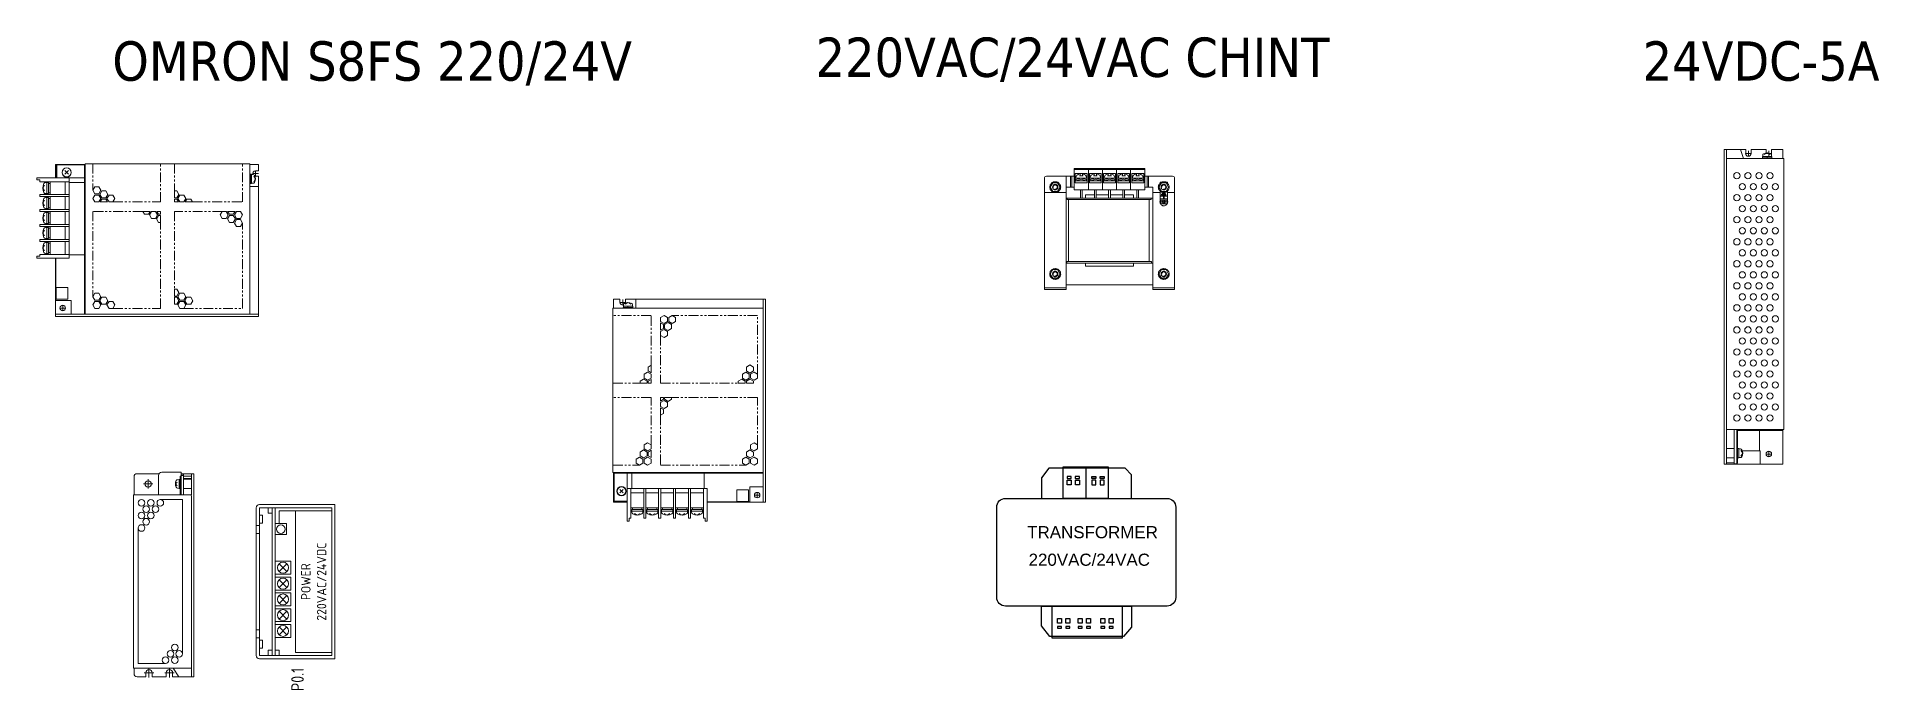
# Model space of a CAD drawing. Header units: millimetres. Extents: x 32 to 1203, y 86 to 501.
import ezdxf
from ezdxf.enums import TextEntityAlignment as Align

# ---------------------------------------------------------------- set-up
doc = ezdxf.new("R2010")
doc.units = ezdxf.units.MM
doc.linetypes.add('CENTER', pattern=[50.8, 31.75, -6.35, 6.35, -6.35])
doc.linetypes.add('PHANTOM', pattern=[2.5, 1.25, -0.25, 0.25, -0.25, 0.25, -0.25])
doc.layers.add('hw_VTP', color=7, linetype='Continuous', lineweight=13)
doc.layers.add('Z_OM_CENTER', color=2, linetype='CENTER', lineweight=13)
doc.styles.add('Tahoma (Input Text)', font='tahoma.ttf')
doc.styles.add('Text_Viet', font='arial.ttf')
doc.styles.add('WD_IEC', font='isocp2.shx')

msp = doc.modelspace()

# ---------------------------------------------------------------- texts
at = {"style": 'Tahoma (Input Text)'}
for s, p in [('OMRON S8FS 220/24V', (80.1, 485.5)), ('220VAC/24VAC CHINT', (527, 487.9)), ('24VDC-5A', (1052.6, 485.5))]:
    msp.add_text(s, height=25, dxfattribs=at).set_placement(p, align=Align.MIDDLE_LEFT)

# ---------------------------------------------------------------- blocks, each defined once
blk = doc.blocks.new('TR')
at = {"color": 30}
for p, q in [((58952.9, 27407.1), (58952.9, 27388.9)), ((58931.5, 27406.3), (58927.4, 27400.8)), ((58979.4, 27402.5), (58975.7, 27406.3)), ((58932.1, 27309.2), (58927.4, 27315.3)), ((58979.4, 27314.5), (58974.7, 27309.2))]:
    blk.add_line(p, q, dxfattribs=at)
for points in [[(58965.8, 27388.9), (58939.9, 27388.9), (58939.9, 27407.1), (58965.8, 27407.1)], [(58944.5, 27401.5), (58942.1, 27401.5), (58942.1, 27400.5), (58944.5, 27400.5)], [(58942.2, 27399.5), (58944.5, 27399.5), (58944.5, 27396.7), (58942.2, 27396.7)], [(58949.3, 27401.5), (58946.9, 27401.5), (58946.9, 27400.5), (58949.3, 27400.5)], [(58947, 27399.5), (58949.3, 27399.5), (58949.3, 27396.7), (58947, 27396.7)], [(58958.8, 27399.5), (58956.4, 27399.5), (58956.4, 27396.7), (58958.8, 27396.7)], [(58956.5, 27401.5), (58958.8, 27401.5), (58958.8, 27400.5), (58956.5, 27400.5)], [(58963.6, 27399.5), (58961.2, 27399.5), (58961.2, 27396.7), (58963.6, 27396.7)], [(58961.3, 27401.5), (58963.6, 27401.5), (58963.6, 27400.5), (58961.3, 27400.5)], [(58933.5, 27326.7), (58973.9, 27326.7), (58973.9, 27308.2), (58933.5, 27308.2)], [(58936.6, 27319.5), (58938.9, 27319.5), (58938.9, 27316.8), (58936.6, 27316.8)], [(58938.9, 27315), (58936.6, 27315), (58936.6, 27313.9), (58938.9, 27313.9)], [(58941.4, 27319.5), (58943.7, 27319.5), (58943.7, 27316.8), (58941.4, 27316.8)], [(58943.7, 27315), (58941.4, 27315), (58941.4, 27313.9), (58943.7, 27313.9)], [(58950.9, 27315), (58948.5, 27315), (58948.5, 27313.9), (58950.9, 27313.9)], [(58948.6, 27319.5), (58950.9, 27319.5), (58950.9, 27316.8), (58948.6, 27316.8)], [(58953.3, 27319.5), (58955.7, 27319.5), (58955.7, 27316.8), (58953.3, 27316.8)], [(58955.7, 27315), (58953.3, 27315), (58953.3, 27313.9), (58955.7, 27313.9)], [(58961.6, 27319.5), (58964, 27319.5), (58964, 27316.8), (58961.6, 27316.8)], [(58964, 27315), (58961.6, 27315), (58961.6, 27313.9), (58964, 27313.9)], [(58966.4, 27319.5), (58968.8, 27319.5), (58968.8, 27316.8), (58966.4, 27316.8)], [(58968.8, 27315), (58966.4, 27315), (58966.4, 27313.9), (58968.8, 27313.9)]]:
    blk.add_lwpolyline(points, close=True, dxfattribs=at)
for points in [[(58927.4, 27400.8), (58927.4, 27388.9), (58979.4, 27388.9), (58979.4, 27402.5)], [(58975.7, 27406.3), (58931.5, 27406.3)], [(58927.4, 27315.3), (58927.4, 27326.7), (58979.4, 27326.7), (58979.4, 27314.5)], [(58974.7, 27309.2), (58932.1, 27309.2)]]:
    blk.add_lwpolyline(points, dxfattribs=at)
blk.add_lwpolyline([(58906.5, 27388.9), (58999.9, 27388.9, -0.414214), (59004.9, 27383.9), (59004.9, 27331.7, -0.414214), (58999.9, 27326.7), (58906.5, 27326.7, -0.414214), (58901.5, 27331.7), (58901.5, 27383.9, -0.414214)], format="xyb", close=True, dxfattribs=at)
at = {"color": 30, "style": 'Text_Viet'}
for s, p in [('TRANSFORMER', (58919.1, 27365.9)), ('220VAC/24VAC', (58919.9, 27350))]:
    blk.add_text(s, height=7, dxfattribs=at).set_placement(p)
blk = doc.blocks.new('VTPK_NGUON 24VAC')
at = {"layer": 'hw_VTP'}
for p, q in [((58.5, 38.3), (-68.5, 38.3)), ((-68.5, 30.2), (-68.5, 38.3)), ((-55, 36.8), (-68.5, 36.8)), ((-67, 31.8), (-67, 36.8)), ((-65.5, 31.8), (-65.5, 36.8)), ((-65, 36.8), (-65, 31.8)), ((-59, 31.8), (-59, 36.8)), ((-55, 36.3), (-55, 36.8)), ((-55, 0), (-55, 36.3)), ((55, 36.8), (-54.5, 36.8)), ((55, 0), (55, 36.8)), ((58.5, 36.8), (55, 36.8)), ((58.5, 38.3), (60.5, 38.3)), ((60.5, 36.8), (58.5, 36.8)), ((60.5, 38.3), (60.5, 36.8)), ((60.5, 36.4), (60.5, 28.8)), ((-69.4, 17.9), (-69.4, 30.2)), ((-55, 30.2), (-69.4, 30.2)), ((-68.3, 31.8), (-55, 31.8)), ((-68.3, 30.2), (-68.3, 31.8)), ((-67.3, 31.8), (-67.3, 30.2)), ((-67, 29.7), (-67, 30.2)), ((-55, 29.7), (-67, 29.7)), ((-64.9, 29.7), (-64.9, 29)), ((-59, 29), (-64.9, 29)), ((-64.7, 27.9), (-64.8, 29)), ((-62, 26.6), (-63.1, 27.7)), ((-61.8, 29), (-62.2, 29.7)), ((-62, 26.6), (-60.9, 27.7)), ((-59.3, 27.9), (-59.2, 29)), ((-59, 29), (-59, 29.7)), ((60.5, 28.8), (55, 25.1)), ((58, 24.8), (60.5, 24.8)), ((60.5, 28.8), (60.5, 24.8)), ((-68.5, 2.3), (-68.5, 16.2)), ((-55, 15.9), (-67.4, 15.9)), ((60.5, 20.8), (58, 20.8)), ((58, 11.8), (60.5, 11.8)), ((60.5, 20.8), (60.5, 11.8)), ((-55, 0.3), (-66.5, 0.3)), ((-55, 0), (55, 0)), ((58.5, 0.3), (55, 0.3)), ((60.5, 7.8), (58, 7.8)), ((60.5, 7.8), (60.5, 2.3))]:
    blk.add_line(p, q, dxfattribs=at)
at = {"layer": 'hw_VTP', "color": 3, "ltscale": 5}
for p, q in [((-52.1, 31.1), (-52.1, 17)), ((46, 31.1), (-52.1, 31.1)), ((52.1, 2.9), (52.1, 20.3)), ((-34, 2.9), (52.1, 2.9))]:
    blk.add_line(p, q, dxfattribs=at)
at = {"layer": 'hw_VTP', "color": 2, "ltscale": 2}
for p, q in [((58, 19.8), (58, 25.8)), ((-62, 6.3), (-62, 12.3)), ((55, 22.8), (61, 22.8)), ((58, 6.8), (58, 12.8)), ((-65, 9.3), (-59, 9.3)), ((55, 9.8), (61, 9.8))]:
    blk.add_line(p, q, dxfattribs=at)
at = {"layer": 'hw_VTP'}
for centre, radius in [((42, 26.3), 2.1), ((46, 29), 2.1), ((46, 23.5), 2.1), ((50, 26.3), 2.1), ((-50, 17), 2.1), ((-50, 11), 2.1), ((-46, 14), 2.1), ((-42, 11), 2.1), ((50, 20.3), 2.1), ((-62, 9.3), 2), ((-50, 5), 2.1), ((-46, 8), 2.1), ((-42, 5), 2.1), ((-38, 8), 2.1), ((-34, 5), 2.1)]:
    blk.add_circle(centre, radius, dxfattribs=at)
for centre, radius, start, end in [((-54.5, 36.3), 0.5, 90, 180), ((58.6, 36.4), 1.9, 0, 12.1532), ((-63.7, 28), 1, 185, 244.7359), ((-62, 31.6), 5, 244.7359, 295.2641), ((-60.3, 28), 1, 295.2641, 355), ((58, 22.8), 2, 90, 270), ((-67.4, 17.9), 2, 180, 270), ((58, 9.8), 2, 90, 270), ((-66.5, 2.3), 2, 180, 270), ((58.5, 2.3), 2, 270, 0)]:
    blk.add_arc(centre, radius, start, end, dxfattribs=at)
blk = doc.blocks.new('VTPK_NGUON 24VDC')
at = {"layer": 'hw_VTP', "color": 4, "ltscale": 50}
for p, q in [((-16, 96), (-16, 2)), ((-14, 96), (-14, 2)), ((-11.5, 94), (22, 94)), ((-26, 84.7), (-24, 84.7)), ((-24, 91.2), (-22, 91.2)), ((-24, 86.2), (-22, 86.2)), ((-22, 91.2), (-22, 86.2)), ((-26, 79.7), (-24, 79.7)), ((-11.5, 55.4), (-6.5, 60.4)), ((-11.5, 60.4), (-6.5, 55.4)), ((-11.5, 45.2), (-6.5, 50.2)), ((-11.5, 50.2), (-6.5, 45.2)), ((-11.5, 35.2), (-6.5, 40.2)), ((-11.5, 40.2), (-6.5, 35.2)), ((-11.5, 25.2), (-6.5, 30.2)), ((-11.5, 30.2), (-6.5, 25.2)), ((-26, 18.3), (-24, 18.3)), ((-26, 13.3), (-24, 13.3)), ((-24, 11.8), (-22, 11.8)), ((-22, 6.8), (-22, 11.8)), ((-11.5, 15.2), (-6.5, 20.2)), ((-11.5, 20.2), (-6.5, 15.2)), ((-24, 6.8), (-22, 6.8)), ((-1, 4), (22, 4))]:
    blk.add_line(p, q, dxfattribs=at)
blk.add_lwpolyline([(-24, 98), (24, 98), (24, 0), (-24, 0, -0.414214), (-26, 2), (-26, 96, -0.414214)], format="xyb", close=True, dxfattribs=at)
for points in [[(-24, 96), (22, 96), (22, 2), (-24, 2)], [(-16, 96), (-18.5, 96), (-18.5, 92.5), (-16, 92.5)], [(-14, 86), (-6.9, 86), (-6.9, 78.9), (-14, 78.9)], [(-14, 62), (-4, 62), (-4, 53.8), (-14, 53.8)], [(-14, 51.8), (-4, 51.8), (-4, 43.6), (-14, 43.6)], [(-14, 41.8), (-4, 41.8), (-4, 33.6), (-14, 33.6)], [(-14, 31.8), (-4, 31.8), (-4, 23.6), (-14, 23.6)], [(-14, 21.8), (-4, 21.8), (-4, 13.6), (-14, 13.6)], [(-16, 2), (-18.5, 2), (-18.5, 5.5), (-16, 5.5)], [(-11.5, 2), (-14, 2), (-14, 5.5), (-11.5, 5.5)]]:
    blk.add_lwpolyline(points, close=True, dxfattribs=at)
for points in [[(-11.5, 94), (-11.5, 86), (-14, 86), (-14, 96), (-11.5, 96)], [(-1, 4), (-1, 94)]]:
    blk.add_lwpolyline(points, dxfattribs=at)
for centre, radius in [((-10.4, 82.4), 2.72), ((-9, 57.9), 3.5), ((-9, 47.7), 3.5), ((-9, 37.7), 3.5), ((-9, 27.7), 3.5), ((-9, 17.7), 3.5)]:
    blk.add_circle(centre, radius, dxfattribs=at)
at = {"layer": 'hw_VTP', "color": 6, "ltscale": 50, "insert": (10.5, 49), "char_height": 6, "width": 90, "attachment_point": 5, "rotation": 90, "style": 'WD_IEC'}
blk.add_mtext('POWER \\P220VAC/24VDC', dxfattribs=at)
blk = doc.blocks.new('*U180')
at = {"color": 140, "lineweight": 5}
for p, q in [((-152.7, 48), (-152.7, 39.5)), ((-133.9, 48), (-152.7, 48)), ((-152.5, 47.5), (-152.5, 39.5)), ((-152.5, 47.5), (-152, 47.5)), ((-134.3, 47.7), (-152, 47.7)), ((-152, 47.7), (-152, 39.5)), ((-134.3, -47), (-134.3, 47.7)), ((-133.9, -47), (-133.9, 48.5)), ((-133.9, 48.5), (-29.4, 48.5)), ((-29.4, 48.5), (-29.4, -47)), ((-23.7, 48), (-29.4, 48)), ((-23.7, 44), (-23.7, 48)), ((-164.7, 39.5), (-134.3, 39.5)), ((-164.7, 39.5), (-164.7, 38.2)), ((-162.8, 38.2), (-164.7, 38.2)), ((-162.8, 37.1), (-162.8, 38.2)), ((-144.1, 37.1), (-162.8, 37.1)), ((-159.1, 36.5), (-158.3, 36.5)), ((-158.3, 29.5), (-158.3, 36.5)), ((-158.3, 36.5), (-157.3, 36.5)), ((-157.3, 36), (-157.3, 36.5)), ((-157.3, 30), (-157.3, 36)), ((-157.3, 36), (-156.3, 36)), ((-156.3, 28.9), (-156.3, 37.1)), ((-144.6, 41.9), (-146.8, 44.1)), ((-144.6, 44.1), (-146.8, 41.9)), ((-146.7, 28.9), (-146.7, 37.1)), ((-144.1, -11.5), (-144.1, 39.5)), ((-144.1, 36.5), (-134.3, 36.5)), ((-28.9, 41.9), (-29.4, 41.9)), ((-29.4, 35.9), (-28.9, 35.9)), ((-28.9, 41.9), (-28.9, 35.9)), ((-28.2, 41.8), (-28.9, 41.8)), ((-28.9, 38.7), (-28.2, 39.1)), ((-28.9, 35.9), (-28.2, 35.9)), ((-28.2, 41.8), (-28.2, 35.9)), ((-27.2, 41.7), (-28.2, 41.7)), ((-27.2, 36.1), (-28.2, 36.1)), ((-25.8, 38.9), (-26.8, 40.7)), ((-25.8, 38.9), (-26.8, 37.1)), ((-23.7, 44), (-25.7, 44)), ((-25.7, 40.5), (-23.7, 40.5)), ((-23.7, 40.5), (-23.7, -48.5)), ((-144.1, 28.9), (-162.8, 28.9)), ((-162.8, 27.6), (-162.8, 28.9)), ((-162.8, 27.6), (-144.1, 27.6)), ((-160.9, 33), (-159.8, 34.8)), ((-160.9, 33), (-159.8, 31.2)), ((-160.9, 23.5), (-159.8, 25.3)), ((-160.9, 23.5), (-159.8, 21.7)), ((-159.1, 29.5), (-158.3, 29.5)), ((-159.1, 27), (-158.3, 27)), ((-158.3, 29.5), (-157.3, 29.5)), ((-158.3, 20), (-158.3, 27)), ((-158.3, 27), (-157.3, 27)), ((-157.3, 30), (-156.3, 30)), ((-157.3, 29.5), (-157.3, 30)), ((-157.3, 26.5), (-157.3, 27)), ((-157.3, 20.5), (-157.3, 26.5)), ((-157.3, 26.5), (-156.3, 26.5)), ((-156.3, 19.4), (-156.3, 27.6)), ((-146.7, 19.4), (-146.7, 27.6)), ((-127.8, 33.8), (-129.1, 31.6)), ((-129.1, 31.6), (-127.8, 29.4)), ((-127.8, 28.6), (-129.1, 26.4)), ((-129.1, 26.4), (-127.8, 24.2)), ((-125.3, 33.8), (-127.8, 33.8)), ((-127.8, 29.4), (-125.3, 29.4)), ((-125.3, 28.6), (-127.8, 28.6)), ((-127.8, 24.2), (-125.3, 24.2)), ((-124, 31.6), (-125.3, 33.8)), ((-125.3, 29.4), (-124, 31.6)), ((-124, 26.4), (-125.3, 28.6)), ((-125.3, 24.2), (-124, 26.4)), ((-123.3, 31.2), (-124.6, 29)), ((-124.6, 29), (-123.3, 26.8)), ((-123.3, 26), (-124.4, 24.2)), ((-124.4, 24.2), (-119.7, 24.2)), ((-120.8, 31.2), (-123.3, 31.2)), ((-123.3, 26.8), (-120.8, 26.8)), ((-120.8, 26), (-123.3, 26)), ((-119.5, 29), (-120.8, 31.2)), ((-120.8, 26.8), (-119.5, 29)), ((-119.7, 24.2), (-120.8, 26)), ((-118.8, 28.6), (-120.1, 26.4)), ((-120.1, 26.4), (-118.8, 24.2)), ((-116.3, 28.6), (-118.8, 28.6)), ((-118.8, 24.2), (-116.3, 24.2)), ((-115, 26.4), (-116.3, 28.6)), ((-116.3, 24.2), (-115, 26.4)), ((-75.8, 31.2), (-77.1, 31.2)), ((-77.1, 26.8), (-77.1, 31.2)), ((-77.1, 26.8), (-75.8, 26.8)), ((-75.8, 26), (-77.1, 26)), ((-77.1, 24.2), (-77.1, 26)), ((-74.7, 24.2), (-77.1, 24.2)), ((-74.5, 29), (-75.8, 31.2)), ((-75.8, 26.8), (-74.5, 29)), ((-74.7, 24.2), (-75.8, 26)), ((-73.8, 28.6), (-75.1, 26.4)), ((-75.1, 26.4), (-73.8, 24.2)), ((-71.3, 28.6), (-73.8, 28.6)), ((-73.8, 24.2), (-71.3, 24.2)), ((-70, 26.4), (-71.3, 28.6)), ((-71.3, 24.2), (-70, 26.4)), ((-69.3, 26), (-70.4, 24.2)), ((-65.7, 24.2), (-70.4, 24.2)), ((-66.8, 26), (-69.3, 26)), ((-65.7, 24.2), (-66.8, 26)), ((-29.4, 34), (-23.7, 34)), ((-144.1, 19.4), (-162.8, 19.4)), ((-162.8, 18.1), (-162.8, 19.4)), ((-162.8, 18.1), (-144.1, 18.1)), ((-160.9, 14), (-159.8, 15.8)), ((-160.9, 14), (-159.8, 12.2)), ((-159.1, 20), (-158.3, 20)), ((-159.1, 17.5), (-158.3, 17.5)), ((-158.3, 20), (-157.3, 20)), ((-158.3, 10.5), (-158.3, 17.5)), ((-158.3, 17.5), (-157.3, 17.5)), ((-157.3, 20.5), (-156.3, 20.5)), ((-157.3, 20), (-157.3, 20.5)), ((-157.3, 17), (-157.3, 17.5)), ((-157.3, 11), (-157.3, 17)), ((-157.3, 17), (-156.3, 17)), ((-156.3, 9.9), (-156.3, 18.1)), ((-146.7, 9.9), (-146.7, 18.1)), ((-97.4, 18.2), (-92.7, 18.2)), ((-97.4, 18.2), (-96.3, 16.4)), ((-96.3, 16.4), (-93.8, 16.4)), ((-93.8, 16.4), (-92.7, 18.2)), ((-91.8, 18.2), (-93.1, 16)), ((-93.1, 16), (-91.8, 13.8)), ((-89.3, 18.2), (-91.8, 18.2)), ((-91.8, 13.8), (-89.3, 13.8)), ((-88, 16), (-89.3, 18.2)), ((-89.3, 13.8), (-88, 16)), ((-87.3, 15.6), (-88.6, 13.4)), ((-88.6, 13.4), (-87.3, 11.2)), ((-88.4, 18.2), (-86.1, 18.2)), ((-88.4, 18.2), (-87.3, 16.4)), ((-87.3, 16.4), (-86.1, 16.4)), ((-86.1, 15.6), (-87.3, 15.6)), ((-86.1, 18.2), (-86.1, 16.4)), ((-86.1, 15.6), (-86.1, 11.2)), ((-46.8, 18.2), (-48.1, 16)), ((-48.1, 16), (-46.8, 13.8)), ((-44.3, 18.2), (-46.8, 18.2)), ((-46.8, 13.8), (-44.3, 13.8)), ((-43, 16), (-44.3, 18.2)), ((-44.3, 13.8), (-43, 16)), ((-42.3, 15.6), (-43.6, 13.4)), ((-43.6, 13.4), (-42.3, 11.2)), ((-38.7, 18.2), (-43.4, 18.2)), ((-43.4, 18.2), (-42.3, 16.4)), ((-42.3, 16.4), (-39.8, 16.4)), ((-39.8, 15.6), (-42.3, 15.6)), ((-39.8, 16.4), (-38.7, 18.2)), ((-38.5, 13.4), (-39.8, 15.6)), ((-39.8, 11.2), (-38.5, 13.4)), ((-37.8, 18.2), (-39.1, 16)), ((-39.1, 16), (-37.8, 13.8)), ((-37.8, 13), (-39.1, 10.8)), ((-35.3, 18.2), (-37.8, 18.2)), ((-37.8, 13.8), (-35.3, 13.8)), ((-35.3, 13), (-37.8, 13)), ((-34, 16), (-35.3, 18.2)), ((-35.3, 13.8), (-34, 16)), ((-34, 10.8), (-35.3, 13)), ((-144.1, 9.9), (-162.8, 9.9)), ((-162.8, 8.6), (-162.8, 9.9)), ((-162.8, 8.6), (-144.1, 8.6)), ((-144.1, 0.4), (-162.8, 0.4)), ((-162.8, 0.4), (-162.8, -0.9)), ((-160.9, 4.5), (-159.8, 6.3)), ((-160.9, 4.5), (-159.8, 2.7)), ((-159.1, 10.5), (-158.3, 10.5)), ((-159.1, 8), (-158.3, 8)), ((-159.1, 1), (-158.3, 1)), ((-158.3, 10.5), (-157.3, 10.5)), ((-158.3, 1), (-158.3, 8)), ((-158.3, 8), (-157.3, 8)), ((-158.3, 1), (-157.3, 1)), ((-157.3, 11), (-156.3, 11)), ((-157.3, 10.5), (-157.3, 11)), ((-157.3, 7.5), (-157.3, 8)), ((-157.3, 1.5), (-157.3, 7.5)), ((-157.3, 7.5), (-156.3, 7.5)), ((-157.3, 1.5), (-156.3, 1.5)), ((-157.3, 1), (-157.3, 1.5)), ((-156.3, 0.4), (-156.3, 8.6)), ((-146.7, 0.4), (-146.7, 8.6)), ((-87.3, 11.2), (-86.1, 11.2)), ((-42.3, 11.2), (-39.8, 11.2)), ((-39.1, 10.8), (-37.8, 8.6)), ((-37.8, 8.6), (-35.3, 8.6)), ((-35.3, 8.6), (-34, 10.8)), ((-164.7, -10.2), (-164.7, -11.5)), ((-162.8, -10.2), (-164.7, -10.2)), ((-164.7, -11.5), (-144.1, -11.5)), ((-162.8, -0.9), (-144.1, -0.9)), ((-144.1, -9.1), (-162.8, -9.1)), ((-162.8, -10.2), (-162.8, -9.1)), ((-160.9, -5), (-159.8, -3.2)), ((-160.9, -5), (-159.8, -6.8)), ((-159.1, -1.5), (-158.3, -1.5)), ((-159.1, -8.5), (-158.3, -8.5)), ((-158.3, -8.5), (-158.3, -1.5)), ((-158.3, -1.5), (-157.3, -1.5)), ((-158.3, -8.5), (-157.3, -8.5)), ((-157.3, -2), (-157.3, -1.5)), ((-157.3, -8), (-157.3, -2)), ((-157.3, -2), (-156.3, -2)), ((-157.3, -8), (-156.3, -8)), ((-157.3, -8.5), (-157.3, -8)), ((-156.3, -9.1), (-156.3, -0.9)), ((-152.7, -11.5), (-152.7, -48.5)), ((-152.5, -11.5), (-152.5, -38.5)), ((-146.7, -9.1), (-146.7, -0.9)), ((-144.1, -9.5), (-134.3, -9.5)), ((-152.3, -30.2), (-144.9, -30.2)), ((-152.3, -37.6), (-152.3, -30.2)), ((-144.9, -37.6), (-144.9, -30.2)), ((-127.8, -33.8), (-129.1, -36)), ((-125.3, -33.8), (-127.8, -33.8)), ((-124, -36), (-125.3, -33.8)), ((-75.8, -31.2), (-77.1, -31.2)), ((-77.1, -35.6), (-77.1, -31.2)), ((-74.5, -33.4), (-75.8, -31.2)), ((-75.8, -35.6), (-74.5, -33.4)), ((-73.8, -33.8), (-75.1, -36)), ((-71.3, -33.8), (-73.8, -33.8)), ((-70, -36), (-71.3, -33.8)), ((-142.9, -38.5), (-152.5, -38.5)), ((-152.3, -37.6), (-144.9, -37.6)), ((-142.9, -47), (-142.9, -38.5)), ((-129.1, -36), (-127.8, -38.2)), ((-127.8, -39), (-129.1, -41.2)), ((-129.1, -41.2), (-127.8, -43.4)), ((-127.8, -38.2), (-125.3, -38.2)), ((-125.3, -39), (-127.8, -39)), ((-127.8, -43.4), (-125.3, -43.4)), ((-125.3, -38.2), (-124, -36)), ((-124, -41.2), (-125.3, -39)), ((-125.3, -43.4), (-124, -41.2)), ((-123.3, -36.4), (-124.6, -38.6)), ((-124.6, -38.6), (-123.3, -40.8)), ((-120.8, -36.4), (-123.3, -36.4)), ((-123.3, -40.8), (-120.8, -40.8)), ((-119.5, -38.6), (-120.8, -36.4)), ((-120.8, -40.8), (-119.5, -38.6)), ((-118.8, -39), (-120.1, -41.2)), ((-120.1, -41.2), (-118.8, -43.4)), ((-116.3, -39), (-118.8, -39)), ((-118.8, -43.4), (-116.3, -43.4)), ((-115, -41.2), (-116.3, -39)), ((-116.3, -43.4), (-115, -41.2)), ((-77.1, -35.6), (-75.8, -35.6)), ((-77.1, -40.8), (-77.1, -36.4)), ((-75.8, -36.4), (-77.1, -36.4)), ((-77.1, -40.8), (-75.8, -40.8)), ((-74.5, -38.6), (-75.8, -36.4)), ((-75.8, -40.8), (-74.5, -38.6)), ((-75.1, -36), (-73.8, -38.2)), ((-73.8, -39), (-75.1, -41.2)), ((-75.1, -41.2), (-73.8, -43.4)), ((-73.8, -38.2), (-71.3, -38.2)), ((-71.3, -39), (-73.8, -39)), ((-73.8, -43.4), (-71.3, -43.4)), ((-71.3, -38.2), (-70, -36)), ((-70, -41.2), (-71.3, -39)), ((-71.3, -43.4), (-70, -41.2)), ((-69.3, -36.4), (-70.6, -38.6)), ((-70.6, -38.6), (-69.3, -40.8)), ((-66.8, -36.4), (-69.3, -36.4)), ((-69.3, -40.8), (-66.8, -40.8)), ((-65.5, -38.6), (-66.8, -36.4)), ((-66.8, -40.8), (-65.5, -38.6)), ((-152.7, -47), (-23.7, -47)), ((-23.7, -48.5), (-152.7, -48.5))]:
    blk.add_line(p, q, dxfattribs=at)
at = {"color": 140, "linetype": 'PHANTOM', "lineweight": 5, "ltscale": 5}
for p, q in [((-129.1, 48.5), (-129.1, 31.6)), ((-86.1, 24.2), (-86.1, 48.5)), ((-77.1, 48.5), (-77.1, 31.2)), ((-34, 24.2), (-34, 48.5)), ((-116.3, 24.2), (-86.1, 24.2)), ((-65.7, 24.2), (-34, 24.2)), ((-129.1, 18.2), (-129.1, -36)), ((-97.4, 18.2), (-129.1, 18.2)), ((-46.8, 18.2), (-77.1, 18.2)), ((-77.1, 18.2), (-77.1, -31.2)), ((-86.1, -43.4), (-86.1, 11.2)), ((-34, -43.4), (-34, 10.8)), ((-116.3, -43.4), (-86.1, -43.4)), ((-71.3, -43.4), (-34, -43.4))]:
    blk.add_line(p, q, dxfattribs=at)
at = {"color": 140, "linetype": 'CENTER', "lineweight": 5, "ltscale": 3}
for p, q in [((-27.4, 42.2), (-23.9, 42.2)), ((-25.7, 44), (-25.7, 40.5)), ((-150, -43.2), (-146.5, -43.2)), ((-148.2, -41.5), (-148.2, -45))]:
    blk.add_line(p, q, dxfattribs=at)
at = {"color": 140, "lineweight": 5}
for centre, radius in [((-145.7, 43), 2.95), ((-145.7, 43), 2.8), ((-148.2, -43.2), 1.75)]:
    blk.add_circle(centre, radius, dxfattribs=at)
for centre, radius, start, end in [((-154.9, 33), 6, 151.369, 208.631), ((-159.1, 35.3), 1.2, 90, 151.369), ((-25.7, 42.2), 1.75, 90, 198.3177), ((-27.2, 40.7), 1, 26.7437, 90), ((-27.2, 37.1), 1, 270, 333.2563), ((-30.8, 38.9), 5, 333.2563, 26.7437), ((-25.7, 42.2), 1.75, 268.3628, 270), ((-154.9, 23.5), 6, 151.369, 208.631), ((-159.1, 30.7), 1.2, 208.631, 270), ((-159.1, 25.8), 1.2, 90, 151.369), ((-154.9, 14), 6, 151.369, 208.631), ((-159.1, 21.2), 1.2, 208.631, 270), ((-159.1, 16.3), 1.2, 90, 151.369), ((-154.9, 4.5), 6, 151.369, 208.631), ((-159.1, 11.7), 1.2, 208.631, 270), ((-159.1, 6.8), 1.2, 90, 151.369), ((-159.1, 2.2), 1.2, 208.631, 270), ((-154.9, -5), 6, 151.369, 208.631), ((-159.1, -2.7), 1.2, 90, 151.369), ((-159.1, -7.3), 1.2, 208.631, 270)]:
    blk.add_arc(centre, radius, start, end, dxfattribs=at)
blk = doc.blocks.new('*U416')
at = {"color": 1, "linetype": 'Continuous', "lineweight": 5}
for points in [[(-22.4, 69), (-40, 69), (-40.6, 68.9), (-41, 68.7), (-41.3, 68.2), (-41.4, 67.7), (-41.4, 67.7), (-41.4, -2.9), (-27.6, -2.9), (-27.6, 0), (27.6, 0), (27.6, -2.9), (41.4, -2.9), (41.4, 67.7), (41.3, 68.2), (41, 68.7), (40.6, 68.9), (40, 69), (40, 69), (22.4, 69), (22.4, 73.9), (-22.4, 73.9), (-22.4, 69)], [(-41.4, 58.7), (-27.6, 58.7)], [(-27.6, 69), (-22.4, 69)], [(-27.6, 69), (-27.6, 22.8)], [(-27.6, 62.1), (-22.4, 62.1)], [(-24.8, 69), (-24.8, 62.1)], [(-24.4, 69), (-22.4, 69)], [(-23.9, 69), (-23.9, 62.1)], [(22.4, 69), (27.6, 69)], [(22.4, 62.1), (27.6, 62.1)], [(23.9, 69), (23.9, 62.1)], [(24.8, 69), (24.8, 62.1)], [(27.6, -2.9), (27.6, 62.1)], [(27.6, 58.7), (32.1, 58.7)], [(27.6, 58.7), (32.1, 58.7)], [(36.9, 58.7), (41.4, 58.7)], [(-27.6, -2.9), (-27.6, 52.3)], [(-41.4, -1.8), (-27.6, -1.8)], [(27.6, -1.8), (41.4, -1.8)]]:
    blk.add_lwpolyline(points, dxfattribs=at)
at = {"color": 32, "linetype": 'Continuous', "lineweight": 5}
for points in [[(-22.4, 60.4), (22.4, 60.4), (22.4, 73.9), (-22.4, 73.9), (-22.4, 60.4)], [(2.8, 73.9), (-22.4, 73.9)], [(-22.4, 73.9), (-22.4, 60.4)], [(-22.4, 73.4), (2.8, 73.4)], [(-21.8, 64.9), (-14.1, 64.9), (-14.1, 70.8), (-21.8, 70.8), (-21.8, 64.9)], [(-21.8, 70.8), (-21.8, 64.9)], [(-21.8, 70.8), (-14.1, 70.8)], [(-14.6, 68.9), (-14.9, 69.2), (-15.2, 69.7), (-15.6, 70), (-16, 70.2), (-16.4, 70.4), (-17, 70.6), (-17.4, 70.7), (-17.9, 70.8), (-18.4, 70.7), (-18.9, 70.6), (-19.4, 70.4), (-19.9, 70.2), (-20.2, 70), (-20.7, 69.7), (-21, 69.2), (-21.3, 68.9)], [(-18.7, 69.3), (-18.7, 70.7)], [(-17.2, 69.3), (-17.2, 70.7)], [(-14.1, 70.8), (-14.1, 64.9)], [(-13.4, 73.9), (-13.4, 60.4)], [(-12.8, 64.9), (-5.2, 64.9), (-5.2, 70.8), (-12.8, 70.8), (-12.8, 64.9)], [(-12.8, 70.8), (-12.8, 64.9)], [(-12.8, 70.8), (-5.2, 70.8)], [(-5.7, 68.9), (-5.9, 69.2), (-6.2, 69.7), (-6.7, 70), (-7.1, 70.2), (-7.6, 70.4), (-8, 70.6), (-8.4, 70.7), (-9, 70.8), (-9.4, 70.7), (-10, 70.6), (-10.4, 70.4), (-10.9, 70.2), (-11.3, 70), (-11.7, 69.7), (-12, 69.2), (-12.3, 68.9)], [(-9.7, 69.3), (-9.7, 70.7)], [(-8.2, 69.3), (-8.2, 70.7)], [(-7.9, 70.8), (-5.2, 70.8)], [(-5.2, 70.8), (-5.2, 64.9)], [(-4.4, 73.9), (-4.4, 60.4)], [(-3.8, 64.9), (3.8, 64.9), (3.8, 70.8), (-3.8, 70.8), (-3.8, 64.9)], [(-3.8, 70.8), (-3.8, 64.9)], [(-3.8, 70.8), (-3.2, 70.8)], [(-3.8, 70.8), (3.8, 70.8)], [(3.3, 68.9), (3, 69.2), (2.7, 69.7), (2.3, 70), (1.9, 70.2), (1.4, 70.4), (1, 70.6), (0.6, 70.7), (0, 70.8), (-0.6, 70.7), (-1, 70.6), (-1.4, 70.4), (-1.9, 70.2), (-2.3, 70), (-2.7, 69.7), (-3, 69.2), (-3.3, 68.9)], [(-2.8, 73.9), (22.4, 73.9)], [(22.4, 73.4), (-2.8, 73.4)], [(-2.3, 70.8), (2.1, 70.8)], [(2.3, 70.8), (-2.1, 70.8)], [(-0.8, 69.3), (-0.8, 70.7)], [(0.8, 69.3), (0.8, 70.7)], [(3.8, 70.8), (3.2, 70.8)], [(3.8, 70.8), (3.8, 64.9)], [(4.4, 73.9), (4.4, 60.4)], [(5.2, 64.9), (12.8, 64.9), (12.8, 70.8), (5.2, 70.8), (5.2, 64.9)], [(5.2, 70.8), (5.2, 64.9)], [(5.2, 70.8), (12.8, 70.8)], [(7.9, 70.8), (5.2, 70.8)], [(12.3, 68.9), (12, 69.2), (11.7, 69.7), (11.3, 70), (10.9, 70.2), (10.4, 70.4), (10, 70.6), (9.4, 70.7), (9, 70.8), (8.4, 70.7), (8, 70.6), (7.6, 70.4), (7.1, 70.2), (6.7, 70), (6.2, 69.7), (5.9, 69.2), (5.7, 68.9)], [(8.2, 69.3), (8.2, 70.7)], [(12.8, 70.8), (8.7, 70.8)], [(9.7, 69.3), (9.7, 70.7)], [(12.8, 70.8), (12.8, 64.9)], [(13.4, 73.9), (13.4, 60.4)], [(14.1, 64.9), (21.8, 64.9), (21.8, 70.8), (14.1, 70.8), (14.1, 64.9)], [(14.1, 70.8), (14.1, 64.9)], [(14.1, 70.8), (21.8, 70.8)], [(21.8, 70.8), (14.1, 70.8)], [(21.3, 68.9), (21, 69.2), (20.7, 69.7), (20.2, 70), (19.9, 70.2), (19.4, 70.4), (18.9, 70.6), (18.4, 70.7), (17.9, 70.8), (17.4, 70.7), (17, 70.6), (16.4, 70.4), (16, 70.2), (15.6, 70), (15.2, 69.7), (14.9, 69.2), (14.6, 68.9)], [(17.2, 69.3), (17.2, 70.7)], [(18.7, 69.3), (18.7, 70.7)], [(21.8, 70.8), (21.8, 64.9)], [(22.4, 73.9), (22.4, 60.4)], [(-22.4, 60.4), (2.8, 60.4)], [(-14.1, 66.2), (-21.8, 66.2)], [(-21.8, 64.9), (-14.1, 64.9)], [(-21.3, 67.9), (-21.3, 68.9)], [(-17.9, 67.9), (-21.3, 67.9)], [(-21.3, 66.9), (-18, 67.9)], [(-21.1, 66.2), (-21.3, 66.9)], [(-21.1, 66.2), (-18, 67.1)], [(-19.4, 67.4), (-19.4, 67.9)], [(-19.4, 66.2), (-19.4, 66.7)], [(-19.2, 67.6), (-19.2, 67.9)], [(-19.2, 66.2), (-19.2, 66.8)], [(-19.1, 69.3), (-16.8, 69.3)], [(-17.9, 67.9), (-17.9, 67.9), (-18, 67.9)], [(-17.9, 67.1), (-17.9, 67.1), (-18, 67.1)], [(-17.9, 67.9), (-14.6, 67.9)], [(-14.6, 66.9), (-17.9, 67.9)], [(-14.8, 66.2), (-17.9, 67.1)], [(-16.7, 67.6), (-16.7, 67.9)], [(-16.7, 66.2), (-16.7, 66.8)], [(-16.4, 67.4), (-16.4, 67.9)], [(-16.4, 66.2), (-16.4, 66.7)], [(-14.8, 66.2), (-14.6, 66.9)], [(-14.6, 67.9), (-14.6, 68.9)], [(-5.2, 66.2), (-12.8, 66.2)], [(-12.8, 66.2), (-8.7, 66.2)], [(-12.8, 66.2), (-8.7, 66.2)], [(-12.8, 64.9), (-5.2, 64.9)], [(-12.8, 64.9), (-8.7, 64.9)], [(-12.3, 67.9), (-12.3, 68.9)], [(-9, 67.9), (-12.3, 67.9)], [(-12.3, 66.9), (-9.1, 67.9)], [(-12.1, 66.2), (-12.3, 66.9)], [(-12.1, 66.2), (-9.1, 67.1)], [(-10.6, 67.4), (-10.6, 67.9)], [(-10.6, 66.2), (-10.6, 66.7)], [(-10.2, 69.3), (-7.8, 69.3)], [(-10.2, 67.6), (-10.2, 67.9)], [(-10.2, 66.2), (-10.2, 66.8)], [(-8.9, 67.1), (-9, 67.1), (-9.1, 67.1)], [(-9, 67.9), (-5.7, 67.9)], [(-5.7, 66.9), (-8.9, 67.9)], [(-5.8, 66.2), (-8.9, 67.1)], [(-7.9, 66.2), (-5.2, 66.2)], [(-7.7, 67.6), (-7.7, 67.9)], [(-7.7, 66.2), (-7.7, 66.8)], [(-7.4, 67.4), (-7.4, 67.9)], [(-7.4, 66.2), (-7.4, 66.7)], [(-5.8, 66.2), (-5.7, 66.9)], [(-5.7, 67.9), (-5.7, 68.9)], [(3.8, 66.2), (-3.8, 66.2)], [(-3.8, 66.2), (-3.2, 66.2)], [(-3.8, 64.9), (3.8, 64.9)], [(-3.3, 67.9), (-3.3, 68.9)], [(0, 67.9), (-3.3, 67.9)], [(-3.3, 66.9), (-0.1, 67.9)], [(-3.1, 66.2), (-3.3, 66.9)], [(-3.1, 66.2), (-0.1, 67.1)], [(22.4, 60.4), (-2.8, 60.4)], [(-2.3, 66.2), (2.1, 66.2)], [(-2.3, 64.9), (2.1, 64.9)], [(2.3, 66.2), (-2.1, 66.2)], [(2.3, 64.9), (-2.1, 64.9)], [(-1.6, 67.4), (-1.6, 67.9)], [(-1.6, 66.2), (-1.6, 66.7)], [(-1.3, 67.6), (-1.3, 67.9)], [(-1.3, 66.2), (-1.3, 66.8)], [(-1.2, 69.3), (1.2, 69.3)], [(0.1, 67.1), (0, 67.1), (-0.1, 67.1)], [(0, 67.9), (3.3, 67.9)], [(3.3, 66.9), (0.1, 67.9)], [(3.1, 66.2), (0.1, 67.1)], [(1.3, 67.6), (1.3, 67.9)], [(1.3, 66.2), (1.3, 66.8)], [(1.6, 67.4), (1.6, 67.9)], [(1.6, 66.2), (1.6, 66.7)], [(3.1, 66.2), (3.3, 66.9)], [(3.8, 66.2), (3.2, 66.2)], [(3.8, 64.9), (3.2, 64.9)], [(3.3, 67.9), (3.3, 68.9)], [(3.8, 66.2), (3.8, 65.2)], [(12.8, 66.2), (5.2, 66.2)], [(7.9, 66.2), (5.2, 66.2)], [(5.2, 64.9), (12.8, 64.9)], [(7.9, 64.9), (5.2, 64.9)], [(5.7, 67.9), (5.7, 68.9)], [(9, 67.9), (5.7, 67.9)], [(5.7, 66.9), (8.9, 67.9)], [(5.8, 66.2), (5.7, 66.9)], [(5.8, 66.2), (8.9, 67.1)], [(7.4, 67.4), (7.4, 67.9)], [(7.4, 66.2), (7.4, 66.7)], [(7.7, 67.6), (7.7, 67.9)], [(7.7, 66.2), (7.7, 66.8)], [(7.8, 69.3), (10.2, 69.3)], [(12.8, 66.2), (8.7, 66.2)], [(12.8, 64.9), (8.7, 64.9)], [(9.1, 67.1), (9, 67.1), (8.9, 67.1)], [(9, 67.9), (12.3, 67.9)], [(12.3, 66.9), (9.1, 67.9)], [(12.1, 66.2), (9.1, 67.1)], [(10.2, 67.6), (10.2, 67.9)], [(10.2, 66.2), (10.2, 66.8)], [(10.6, 67.4), (10.6, 67.9)], [(10.6, 66.2), (10.6, 66.7)], [(12.1, 66.2), (12.3, 66.9)], [(12.3, 67.9), (12.3, 68.9)], [(21.8, 66.2), (14.1, 66.2)], [(21.8, 64.9), (14.1, 64.9)], [(14.1, 64.9), (21.8, 64.9)], [(14.6, 67.9), (14.6, 68.9)], [(17.9, 67.9), (14.6, 67.9)], [(14.6, 66.9), (17.9, 67.9)], [(14.8, 66.2), (14.6, 66.9)], [(14.8, 66.2), (17.9, 67.1)], [(16.4, 67.4), (16.4, 67.9)], [(16.4, 66.2), (16.4, 66.7)], [(16.7, 67.6), (16.7, 67.9)], [(16.7, 66.2), (16.7, 66.8)], [(16.8, 69.3), (19.1, 69.3)], [(17.9, 67.9), (21.3, 67.9)], [(18, 67.1), (17.9, 67.1), (17.9, 67.1)], [(21.3, 66.9), (18, 67.9)], [(21.1, 66.2), (18, 67.1)], [(19.2, 67.6), (19.2, 67.9)], [(19.2, 66.2), (19.2, 66.8)], [(19.4, 67.4), (19.4, 67.9)], [(19.4, 66.2), (19.4, 66.7)], [(21.1, 66.2), (21.3, 66.9)], [(21.3, 67.9), (21.3, 68.9)], [(22.4, 64.6), (22.4, 60.4)]]:
    blk.add_lwpolyline(points, dxfattribs=at)
at = {"color": 6, "linetype": 'Continuous', "lineweight": 5}
for points in [[(-34.4, 65.6), (-34.9, 65.6), (-35.2, 65.6), (-35.6, 65.4), (-35.9, 65.3), (-36.1, 65.2), (-36.4, 65), (-36.7, 64.8), (-36.9, 64.6), (-37.1, 64.3), (-37.3, 64.1), (-37.6, 63.8), (-37.7, 63.4), (-37.8, 63.1), (-37.9, 62.8), (-37.9, 62.4), (-38, 62.1), (-37.9, 61.8), (-37.9, 61.4), (-37.8, 61.1), (-37.7, 60.8), (-37.6, 60.4), (-37.3, 60.2), (-37.1, 60), (-36.9, 59.7), (-36.7, 59.4), (-36.4, 59.2), (-36.1, 59.1), (-35.9, 59), (-35.6, 58.9), (-35.2, 58.8), (-34.9, 58.7), (-34.4, 58.7), (-34.1, 58.7), (-33.8, 58.8), (-33.4, 58.9), (-33.1, 59), (-32.9, 59.1), (-32.6, 59.2), (-32.3, 59.4), (-32.1, 59.7), (-31.9, 60), (-31.7, 60.2), (-31.4, 60.4), (-31.3, 60.8), (-31.2, 61.1), (-31.1, 61.4), (-31.1, 61.8), (-31, 62.1), (-31.1, 62.4), (-31.1, 62.8), (-31.2, 63.1), (-31.3, 63.4), (-31.4, 63.8), (-31.7, 64.1), (-31.9, 64.3), (-32.1, 64.6), (-32.3, 64.8), (-32.6, 65), (-32.9, 65.2), (-33.1, 65.3), (-33.4, 65.4), (-33.8, 65.6), (-34.1, 65.6), (-34.4, 65.6), (-34.4, 65.6)], [(-36, 64.8), (-37.6, 62.1), (-36, 59.4), (-33, 59.4), (-31.4, 62.1), (-33, 64.8), (-36, 64.8)], [(-34.4, 63.9), (-34.9, 63.8), (-35.2, 63.8), (-35.4, 63.6), (-35.7, 63.3), (-35.9, 63.1), (-36.1, 62.8), (-36.2, 62.4), (-36.2, 62.1), (-36.2, 61.8), (-36.1, 61.4), (-35.9, 61.2), (-35.7, 60.9), (-35.4, 60.7), (-35.2, 60.6), (-34.9, 60.4), (-34.4, 60.4), (-34.1, 60.4), (-33.8, 60.6), (-33.6, 60.7), (-33.3, 60.9), (-33.1, 61.2), (-32.9, 61.4), (-32.8, 61.8), (-32.8, 62.1), (-32.8, 62.4), (-32.9, 62.8), (-33.1, 63.1), (-33.3, 63.3), (-33.6, 63.6), (-33.8, 63.8), (-34.1, 63.8), (-34.4, 63.9), (-34.4, 63.9)], [(-34.7, 60.8), (-34.4, 60.8), (-34, 60.9), (-33.6, 61.1), (-33.2, 61.6), (-33.1, 62.1), (-33.2, 62.7), (-33.6, 63.1), (-34, 63.4), (-34.4, 63.6), (-35, 63.4), (-35.4, 63.1), (-35.8, 62.7), (-35.9, 62.1), (-35.8, 61.8)], [(34.4, 65.6), (34.1, 65.6), (33.8, 65.6), (33.4, 65.4), (33.1, 65.3), (32.9, 65.2), (32.6, 65), (32.3, 64.8), (32.1, 64.6), (31.9, 64.3), (31.7, 64.1), (31.4, 63.8), (31.3, 63.4), (31.2, 63.1), (31.1, 62.8), (31.1, 62.4), (31, 62.1), (31.1, 61.8), (31.1, 61.4), (31.2, 61.1), (31.3, 60.8), (31.4, 60.4), (31.7, 60.2), (31.9, 60), (32.1, 59.7), (32.3, 59.4), (32.6, 59.2), (32.9, 59.1), (33.1, 59), (33.4, 58.9), (33.8, 58.8), (34.1, 58.7), (34.4, 58.7), (34.9, 58.7), (35.2, 58.8), (35.6, 58.9), (35.9, 59), (36.1, 59.1), (36.4, 59.2), (36.7, 59.4), (36.9, 59.7), (37.1, 60), (37.3, 60.2), (37.6, 60.4), (37.7, 60.8), (37.8, 61.1), (37.9, 61.4), (37.9, 61.8), (38, 62.1), (37.9, 62.4), (37.9, 62.8), (37.8, 63.1), (37.7, 63.4), (37.6, 63.8), (37.3, 64.1), (37.1, 64.3), (36.9, 64.6), (36.7, 64.8), (36.4, 65), (36.1, 65.2), (35.9, 65.3), (35.6, 65.4), (35.2, 65.6), (34.9, 65.6), (34.4, 65.6), (34.4, 65.6)], [(33, 64.8), (31.4, 62.1), (33, 59.4), (36, 59.4), (37.6, 62.1), (36, 64.8), (33, 64.8)], [(32.1, 64.6), (32.1, 65.2)], [(32.1, 65.2), (33, 65.2)], [(32.1, 59.7), (32.1, 52.7)], [(34.4, 63.9), (34.1, 63.8), (33.8, 63.8), (33.6, 63.6), (33.3, 63.3), (33.1, 63.1), (32.9, 62.8), (32.8, 62.4), (32.8, 62.1), (32.8, 61.8), (32.9, 61.4), (33.1, 61.2), (33.3, 60.9), (33.6, 60.7), (33.8, 60.6), (34.1, 60.4), (34.4, 60.4), (34.9, 60.4), (35.2, 60.6), (35.4, 60.7), (35.7, 60.9), (35.9, 61.2), (36.1, 61.4), (36.2, 61.8), (36.2, 62.1), (36.2, 62.4), (36.1, 62.8), (35.9, 63.1), (35.7, 63.3), (35.4, 63.6), (35.2, 63.8), (34.9, 63.8), (34.4, 63.9), (34.4, 63.9)], [(34.3, 60.8), (34.4, 60.8), (35, 60.9), (35.4, 61.1), (35.8, 61.6), (35.9, 62.1), (35.8, 62.7), (35.4, 63.1), (35, 63.4), (34.4, 63.6), (34, 63.4), (33.6, 63.1), (33.2, 62.7), (33.1, 62.1), (33.2, 61.8)], [(36, 65.2), (36.9, 65.2)], [(36.9, 64.6), (36.9, 65.2)], [(36.9, 59.7), (36.9, 52.7)], [(31.7, 52.7), (37.3, 52.7)], [(32.1, 54.7), (36.9, 54.7)], [(32.1, 52.7), (32.1, 52.2), (32.2, 51.8), (32.4, 51.3), (32.8, 51), (33.1, 50.7), (33.6, 50.4), (34, 50.3), (34.4, 50.3), (35, 50.3), (35.4, 50.4), (35.9, 50.7), (36.2, 51), (36.6, 51.3), (36.8, 51.8), (36.9, 52.2), (36.9, 52.7), (36.9, 52.7)], [(36.4, 56.7), (32.6, 56.7)], [(32.6, 56.7), (32.6, 56.3)], [(32.6, 56.3), (34.3, 56.3)], [(32.6, 53.9), (32.6, 51.6)], [(32.6, 53.9), (36.6, 53.9)], [(32.6, 51.6), (36.6, 51.6)], [(33.1, 57.6), (33.1, 57.2)], [(33.1, 57.6), (34.4, 57.6)], [(33.1, 57.2), (34.4, 57.2)], [(34.4, 53.8), (34.1, 53.7), (33.8, 53.4), (33.6, 53.1), (33.4, 52.7), (33.6, 52.3), (33.8, 52), (34.1, 51.8), (34.4, 51.7), (34.9, 51.8), (35.2, 52), (35.4, 52.3), (35.6, 52.7), (35.4, 53.1), (35.2, 53.4), (34.9, 53.7), (34.4, 53.8), (34.4, 53.8)], [(33.6, 58.4), (33.6, 58.1)], [(33.6, 58.4), (34.4, 58.4)], [(33.6, 58.1), (34.4, 58.1)], [(33.9, 52.1), (35.1, 53.3)], [(35.1, 52.1), (33.9, 53.3)], [(34.3, 56.3), (34.3, 54.7)], [(35.4, 58.4), (34.4, 58.4)], [(35.4, 58.1), (34.4, 58.1)], [(35.9, 57.6), (34.4, 57.6)], [(35.9, 57.2), (34.4, 57.2)], [(36.4, 56.3), (34.7, 56.3)], [(34.7, 56.3), (34.7, 54.7)], [(35.4, 58.4), (35.4, 58.1)], [(35.9, 57.6), (35.9, 57.2)], [(36.4, 56.7), (36.4, 56.3)], [(36.6, 53.9), (36.6, 51.6)], [(-34.4, 10.4), (-34.9, 10.3), (-35.2, 10.3), (-35.6, 10.2), (-35.9, 10.1), (-36.1, 10), (-36.4, 9.8), (-36.7, 9.6), (-36.9, 9.3), (-37.1, 9.1), (-37.3, 8.9), (-37.6, 8.6), (-37.7, 8.3), (-37.8, 8), (-37.9, 7.7), (-37.9, 7.3), (-38, 6.9), (-37.9, 6.6), (-37.9, 6.2), (-37.8, 5.9), (-37.7, 5.6), (-37.6, 5.3), (-37.3, 5), (-37.1, 4.8), (-36.9, 4.6), (-36.7, 4.3), (-36.4, 4.1), (-36.1, 3.9), (-35.9, 3.8), (-35.6, 3.7), (-35.2, 3.6), (-34.9, 3.6), (-34.4, 3.4), (-34.1, 3.6), (-33.8, 3.6), (-33.4, 3.7), (-33.1, 3.8), (-32.9, 3.9), (-32.6, 4.1), (-32.3, 4.3), (-32.1, 4.6), (-31.9, 4.8), (-31.7, 5), (-31.4, 5.3), (-31.3, 5.6), (-31.2, 5.9), (-31.1, 6.2), (-31.1, 6.6), (-31, 6.9), (-31.1, 7.3), (-31.1, 7.7), (-31.2, 8), (-31.3, 8.3), (-31.4, 8.6), (-31.7, 8.9), (-31.9, 9.1), (-32.1, 9.3), (-32.3, 9.6), (-32.6, 9.8), (-32.9, 10), (-33.1, 10.1), (-33.4, 10.2), (-33.8, 10.3), (-34.1, 10.3), (-34.4, 10.4), (-34.4, 10.4)], [(-36, 9.7), (-37.6, 6.9), (-36, 4.2), (-33, 4.2), (-31.4, 6.9), (-33, 9.7), (-36, 9.7)], [(-34.4, 8.7), (-34.9, 8.7), (-35.2, 8.6), (-35.4, 8.3), (-35.7, 8.1), (-35.9, 7.9), (-36.1, 7.6), (-36.2, 7.3), (-36.2, 6.9), (-36.2, 6.6), (-36.1, 6.2), (-35.9, 6), (-35.7, 5.7), (-35.4, 5.6), (-35.2, 5.3), (-34.9, 5.2), (-34.4, 5.2), (-34.1, 5.2), (-33.8, 5.3), (-33.6, 5.6), (-33.3, 5.7), (-33.1, 6), (-32.9, 6.2), (-32.8, 6.6), (-32.8, 6.9), (-32.8, 7.3), (-32.9, 7.6), (-33.1, 7.9), (-33.3, 8.1), (-33.6, 8.3), (-33.8, 8.6), (-34.1, 8.7), (-34.4, 8.7), (-34.4, 8.7)], [(-34.7, 5.6), (-34.4, 5.6), (-34, 5.7), (-33.6, 6), (-33.2, 6.4), (-33.1, 6.9), (-33.2, 7.4), (-33.6, 7.9), (-34, 8.2), (-34.4, 8.3), (-35, 8.2), (-35.4, 7.9), (-35.8, 7.4), (-35.9, 6.9), (-35.8, 6.6)], [(34.4, 10.4), (34.1, 10.3), (33.8, 10.3), (33.4, 10.2), (33.1, 10.1), (32.9, 10), (32.6, 9.8), (32.3, 9.6), (32.1, 9.3), (31.9, 9.1), (31.7, 8.9), (31.4, 8.6), (31.3, 8.3), (31.2, 8), (31.1, 7.7), (31.1, 7.3), (31, 6.9), (31.1, 6.6), (31.1, 6.2), (31.2, 5.9), (31.3, 5.6), (31.4, 5.3), (31.7, 5), (31.9, 4.8), (32.1, 4.6), (32.3, 4.3), (32.6, 4.1), (32.9, 3.9), (33.1, 3.8), (33.4, 3.7), (33.8, 3.6), (34.1, 3.6), (34.4, 3.4), (34.9, 3.6), (35.2, 3.6), (35.6, 3.7), (35.9, 3.8), (36.1, 3.9), (36.4, 4.1), (36.7, 4.3), (36.9, 4.6), (37.1, 4.8), (37.3, 5), (37.6, 5.3), (37.7, 5.6), (37.8, 5.9), (37.9, 6.2), (37.9, 6.6), (38, 6.9), (37.9, 7.3), (37.9, 7.7), (37.8, 8), (37.7, 8.3), (37.6, 8.6), (37.3, 8.9), (37.1, 9.1), (36.9, 9.3), (36.7, 9.6), (36.4, 9.8), (36.1, 10), (35.9, 10.1), (35.6, 10.2), (35.2, 10.3), (34.9, 10.3), (34.4, 10.4), (34.4, 10.4)], [(33, 9.7), (31.4, 6.9), (33, 4.2), (36, 4.2), (37.6, 6.9), (36, 9.7), (33, 9.7)], [(34.4, 8.7), (34.1, 8.7), (33.8, 8.6), (33.6, 8.3), (33.3, 8.1), (33.1, 7.9), (32.9, 7.6), (32.8, 7.3), (32.8, 6.9), (32.8, 6.6), (32.9, 6.2), (33.1, 6), (33.3, 5.7), (33.6, 5.6), (33.8, 5.3), (34.1, 5.2), (34.4, 5.2), (34.9, 5.2), (35.2, 5.3), (35.4, 5.6), (35.7, 5.7), (35.9, 6), (36.1, 6.2), (36.2, 6.6), (36.2, 6.9), (36.2, 7.3), (36.1, 7.6), (35.9, 7.9), (35.7, 8.1), (35.4, 8.3), (35.2, 8.6), (34.9, 8.7), (34.4, 8.7), (34.4, 8.7)], [(34.3, 5.6), (34.4, 5.6), (35, 5.7), (35.4, 6), (35.8, 6.4), (35.9, 6.9), (35.8, 7.4), (35.4, 7.9), (35, 8.2), (34.4, 8.3), (34, 8.2), (33.6, 7.9), (33.2, 7.4), (33.1, 6.9), (33.2, 6.6)]]:
    blk.add_lwpolyline(points, dxfattribs=at)
at = {"color": 4, "linetype": 'Continuous', "lineweight": 5}
for points in [[(-18.4, 60.4), (-18.4, 55.2)], [(-17.4, 60.4), (-17.4, 55.2)], [(-13.4, 62.1), (-13.4, 60.4)], [(-9.6, 60.4), (-9.6, 55.2)], [(-8.4, 60.4), (-8.4, 55.2)], [(-0.6, 60.4), (-0.6, 55.2)], [(0.6, 60.4), (0.6, 55.2)], [(8.4, 60.4), (8.4, 55.2)], [(9.6, 60.4), (9.6, 55.2)], [(17.4, 60.4), (17.4, 55.2)], [(18.4, 60.4), (18.4, 55.2)], [(-27.6, 55.2), (27.6, 55.2)], [(-27, 54.2), (0, 54.2)], [(-26, 14.9), (25.2, 14.9), (25.2, 54.2), (-26, 54.2), (-26, 14.9)], [(-15.2, 57.3), (-9.6, 57.3)], [(-15.2, 55.2), (-15.2, 57.3)], [(-8.4, 57.3), (-0.6, 57.3)], [(26.4, 54.2), (0, 54.2)], [(0.6, 57.3), (8.4, 57.3)], [(0.6, 56.3), (0.6, 55.2)], [(9.6, 57.3), (15.2, 57.3)], [(15.2, 55.2), (15.2, 57.3)], [(25.2, 54.2), (25.2, 14.9)], [(-27.6, 13.9), (27.6, 13.9)], [(-27.6, 13.9), (27.6, 13.9)], [(-27.2, 14.9), (-27.2, 13.9)], [(-27.2, 14.9), (0, 14.9)], [(-23.4, 13.9), (23.4, 13.9)], [(-15.2, 13.9), (-15.2, 11.8)], [(-15.2, 11.8), (15.2, 11.8)], [(26.7, 14.9), (0, 14.9)], [(15.2, 13.9), (15.2, 11.8)], [(26.7, 14.9), (26.7, 13.9)]]:
    blk.add_lwpolyline(points, dxfattribs=at)
at = {"color": 0, "linetype": 'Continuous', "lineweight": 5}
for points in [[(-27, 55.2), (-27, 54.2)], [(-26, 54.2), (-26, 14.9)], [(26.4, 55.2), (26.4, 54.2)]]:
    blk.add_lwpolyline(points, dxfattribs=at)
blk = doc.blocks.new('*U429')
at = {"color": 0, "lineweight": 5}
for p, q in [((-152.7, 48), (-152.7, 39.5)), ((-133.9, 48), (-152.7, 48)), ((-152.5, 47.5), (-152.5, 39.5)), ((-152.5, 47.5), (-152, 47.5)), ((-134.3, 47.7), (-152, 47.7)), ((-152, 47.7), (-152, 39.5)), ((-134.3, -47), (-134.3, 47.7)), ((-133.9, -47), (-133.9, 48.5)), ((-133.9, 48.5), (-29.4, 48.5)), ((-29.4, 48.5), (-29.4, -47)), ((-23.7, 48), (-29.4, 48)), ((-23.7, 44), (-23.7, 48)), ((-164.7, 39.5), (-134.3, 39.5)), ((-164.7, 39.5), (-164.7, 38.2)), ((-162.8, 38.2), (-164.7, 38.2)), ((-162.8, 37.1), (-162.8, 38.2)), ((-144.1, 37.1), (-162.8, 37.1)), ((-159.1, 36.5), (-158.3, 36.5)), ((-158.3, 29.5), (-158.3, 36.5)), ((-158.3, 36.5), (-157.3, 36.5)), ((-157.3, 36), (-157.3, 36.5)), ((-157.3, 30), (-157.3, 36)), ((-157.3, 36), (-156.3, 36)), ((-156.3, 28.9), (-156.3, 37.1)), ((-144.6, 41.9), (-146.8, 44.1)), ((-144.6, 44.1), (-146.8, 41.9)), ((-146.7, 28.9), (-146.7, 37.1)), ((-144.1, -11.5), (-144.1, 39.5)), ((-144.1, 36.5), (-134.3, 36.5)), ((-28.9, 41.9), (-29.4, 41.9)), ((-29.4, 35.9), (-28.9, 35.9)), ((-28.9, 41.9), (-28.9, 35.9)), ((-28.2, 41.8), (-28.9, 41.8)), ((-28.9, 38.7), (-28.2, 39.1)), ((-28.9, 35.9), (-28.2, 35.9)), ((-28.2, 41.8), (-28.2, 35.9)), ((-27.2, 41.7), (-28.2, 41.7)), ((-27.2, 36.1), (-28.2, 36.1)), ((-25.8, 38.9), (-26.8, 40.7)), ((-25.8, 38.9), (-26.8, 37.1)), ((-23.7, 44), (-25.7, 44)), ((-25.7, 40.5), (-23.7, 40.5)), ((-23.7, 40.5), (-23.7, -48.5)), ((-144.1, 28.9), (-162.8, 28.9)), ((-162.8, 27.6), (-162.8, 28.9)), ((-162.8, 27.6), (-144.1, 27.6)), ((-160.9, 33), (-159.8, 34.8)), ((-160.9, 33), (-159.8, 31.2)), ((-160.9, 23.5), (-159.8, 25.3)), ((-160.9, 23.5), (-159.8, 21.7)), ((-159.1, 29.5), (-158.3, 29.5)), ((-159.1, 27), (-158.3, 27)), ((-158.3, 29.5), (-157.3, 29.5)), ((-158.3, 20), (-158.3, 27)), ((-158.3, 27), (-157.3, 27)), ((-157.3, 30), (-156.3, 30)), ((-157.3, 29.5), (-157.3, 30)), ((-157.3, 26.5), (-157.3, 27)), ((-157.3, 20.5), (-157.3, 26.5)), ((-157.3, 26.5), (-156.3, 26.5)), ((-156.3, 19.4), (-156.3, 27.6)), ((-146.7, 19.4), (-146.7, 27.6)), ((-127.8, 33.8), (-129.1, 31.6)), ((-129.1, 31.6), (-127.8, 29.4)), ((-127.8, 28.6), (-129.1, 26.4)), ((-129.1, 26.4), (-127.8, 24.2)), ((-125.3, 33.8), (-127.8, 33.8)), ((-127.8, 29.4), (-125.3, 29.4)), ((-125.3, 28.6), (-127.8, 28.6)), ((-127.8, 24.2), (-125.3, 24.2)), ((-124, 31.6), (-125.3, 33.8)), ((-125.3, 29.4), (-124, 31.6)), ((-124, 26.4), (-125.3, 28.6)), ((-125.3, 24.2), (-124, 26.4)), ((-123.3, 31.2), (-124.6, 29)), ((-124.6, 29), (-123.3, 26.8)), ((-123.3, 26), (-124.4, 24.2)), ((-124.4, 24.2), (-119.7, 24.2)), ((-120.8, 31.2), (-123.3, 31.2)), ((-123.3, 26.8), (-120.8, 26.8)), ((-120.8, 26), (-123.3, 26)), ((-119.5, 29), (-120.8, 31.2)), ((-120.8, 26.8), (-119.5, 29)), ((-119.7, 24.2), (-120.8, 26)), ((-118.8, 28.6), (-120.1, 26.4)), ((-120.1, 26.4), (-118.8, 24.2)), ((-116.3, 28.6), (-118.8, 28.6)), ((-118.8, 24.2), (-116.3, 24.2)), ((-115, 26.4), (-116.3, 28.6)), ((-116.3, 24.2), (-115, 26.4)), ((-75.8, 31.2), (-77.1, 31.2)), ((-77.1, 26.8), (-77.1, 31.2)), ((-77.1, 26.8), (-75.8, 26.8)), ((-75.8, 26), (-77.1, 26)), ((-77.1, 24.2), (-77.1, 26)), ((-74.7, 24.2), (-77.1, 24.2)), ((-74.5, 29), (-75.8, 31.2)), ((-75.8, 26.8), (-74.5, 29)), ((-74.7, 24.2), (-75.8, 26)), ((-73.8, 28.6), (-75.1, 26.4)), ((-75.1, 26.4), (-73.8, 24.2)), ((-71.3, 28.6), (-73.8, 28.6)), ((-73.8, 24.2), (-71.3, 24.2)), ((-70, 26.4), (-71.3, 28.6)), ((-71.3, 24.2), (-70, 26.4)), ((-69.3, 26), (-70.4, 24.2)), ((-65.7, 24.2), (-70.4, 24.2)), ((-66.8, 26), (-69.3, 26)), ((-65.7, 24.2), (-66.8, 26)), ((-29.4, 34), (-23.7, 34)), ((-144.1, 19.4), (-162.8, 19.4)), ((-162.8, 18.1), (-162.8, 19.4)), ((-162.8, 18.1), (-144.1, 18.1)), ((-160.9, 14), (-159.8, 15.8)), ((-160.9, 14), (-159.8, 12.2)), ((-159.1, 20), (-158.3, 20)), ((-159.1, 17.5), (-158.3, 17.5)), ((-158.3, 20), (-157.3, 20)), ((-158.3, 10.5), (-158.3, 17.5)), ((-158.3, 17.5), (-157.3, 17.5)), ((-157.3, 20.5), (-156.3, 20.5)), ((-157.3, 20), (-157.3, 20.5)), ((-157.3, 17), (-157.3, 17.5)), ((-157.3, 11), (-157.3, 17)), ((-157.3, 17), (-156.3, 17)), ((-156.3, 9.9), (-156.3, 18.1)), ((-146.7, 9.9), (-146.7, 18.1)), ((-97.4, 18.2), (-92.7, 18.2)), ((-97.4, 18.2), (-96.3, 16.4)), ((-96.3, 16.4), (-93.8, 16.4)), ((-93.8, 16.4), (-92.7, 18.2)), ((-91.8, 18.2), (-93.1, 16)), ((-93.1, 16), (-91.8, 13.8)), ((-89.3, 18.2), (-91.8, 18.2)), ((-91.8, 13.8), (-89.3, 13.8)), ((-88, 16), (-89.3, 18.2)), ((-89.3, 13.8), (-88, 16)), ((-87.3, 15.6), (-88.6, 13.4)), ((-88.6, 13.4), (-87.3, 11.2)), ((-88.4, 18.2), (-86.1, 18.2)), ((-88.4, 18.2), (-87.3, 16.4)), ((-87.3, 16.4), (-86.1, 16.4)), ((-86.1, 15.6), (-87.3, 15.6)), ((-86.1, 18.2), (-86.1, 16.4)), ((-86.1, 15.6), (-86.1, 11.2)), ((-46.8, 18.2), (-48.1, 16)), ((-48.1, 16), (-46.8, 13.8)), ((-44.3, 18.2), (-46.8, 18.2)), ((-46.8, 13.8), (-44.3, 13.8)), ((-43, 16), (-44.3, 18.2)), ((-44.3, 13.8), (-43, 16)), ((-42.3, 15.6), (-43.6, 13.4)), ((-43.6, 13.4), (-42.3, 11.2)), ((-38.7, 18.2), (-43.4, 18.2)), ((-43.4, 18.2), (-42.3, 16.4)), ((-42.3, 16.4), (-39.8, 16.4)), ((-39.8, 15.6), (-42.3, 15.6)), ((-39.8, 16.4), (-38.7, 18.2)), ((-38.5, 13.4), (-39.8, 15.6)), ((-39.8, 11.2), (-38.5, 13.4)), ((-37.8, 18.2), (-39.1, 16)), ((-39.1, 16), (-37.8, 13.8)), ((-37.8, 13), (-39.1, 10.8)), ((-35.3, 18.2), (-37.8, 18.2)), ((-37.8, 13.8), (-35.3, 13.8)), ((-35.3, 13), (-37.8, 13)), ((-34, 16), (-35.3, 18.2)), ((-35.3, 13.8), (-34, 16)), ((-34, 10.8), (-35.3, 13)), ((-144.1, 9.9), (-162.8, 9.9)), ((-162.8, 8.6), (-162.8, 9.9)), ((-162.8, 8.6), (-144.1, 8.6)), ((-144.1, 0.4), (-162.8, 0.4)), ((-162.8, 0.4), (-162.8, -0.9)), ((-160.9, 4.5), (-159.8, 6.3)), ((-160.9, 4.5), (-159.8, 2.7)), ((-159.1, 10.5), (-158.3, 10.5)), ((-159.1, 8), (-158.3, 8)), ((-159.1, 1), (-158.3, 1)), ((-158.3, 10.5), (-157.3, 10.5)), ((-158.3, 1), (-158.3, 8)), ((-158.3, 8), (-157.3, 8)), ((-158.3, 1), (-157.3, 1)), ((-157.3, 11), (-156.3, 11)), ((-157.3, 10.5), (-157.3, 11)), ((-157.3, 7.5), (-157.3, 8)), ((-157.3, 1.5), (-157.3, 7.5)), ((-157.3, 7.5), (-156.3, 7.5)), ((-157.3, 1.5), (-156.3, 1.5)), ((-157.3, 1), (-157.3, 1.5)), ((-156.3, 0.4), (-156.3, 8.6)), ((-146.7, 0.4), (-146.7, 8.6)), ((-87.3, 11.2), (-86.1, 11.2)), ((-42.3, 11.2), (-39.8, 11.2)), ((-39.1, 10.8), (-37.8, 8.6)), ((-37.8, 8.6), (-35.3, 8.6)), ((-35.3, 8.6), (-34, 10.8)), ((-164.7, -10.2), (-164.7, -11.5)), ((-162.8, -10.2), (-164.7, -10.2)), ((-164.7, -11.5), (-144.1, -11.5)), ((-162.8, -0.9), (-144.1, -0.9)), ((-144.1, -9.1), (-162.8, -9.1)), ((-162.8, -10.2), (-162.8, -9.1)), ((-160.9, -5), (-159.8, -3.2)), ((-160.9, -5), (-159.8, -6.8)), ((-159.1, -1.5), (-158.3, -1.5)), ((-159.1, -8.5), (-158.3, -8.5)), ((-158.3, -8.5), (-158.3, -1.5)), ((-158.3, -1.5), (-157.3, -1.5)), ((-158.3, -8.5), (-157.3, -8.5)), ((-157.3, -2), (-157.3, -1.5)), ((-157.3, -8), (-157.3, -2)), ((-157.3, -2), (-156.3, -2)), ((-157.3, -8), (-156.3, -8)), ((-157.3, -8.5), (-157.3, -8)), ((-156.3, -9.1), (-156.3, -0.9)), ((-152.7, -11.5), (-152.7, -48.5)), ((-152.5, -11.5), (-152.5, -38.5)), ((-146.7, -9.1), (-146.7, -0.9)), ((-144.1, -9.5), (-134.3, -9.5)), ((-152.3, -30.2), (-144.9, -30.2)), ((-152.3, -37.6), (-152.3, -30.2)), ((-144.9, -37.6), (-144.9, -30.2)), ((-127.8, -33.8), (-129.1, -36)), ((-125.3, -33.8), (-127.8, -33.8)), ((-124, -36), (-125.3, -33.8)), ((-75.8, -31.2), (-77.1, -31.2)), ((-77.1, -35.6), (-77.1, -31.2)), ((-74.5, -33.4), (-75.8, -31.2)), ((-75.8, -35.6), (-74.5, -33.4)), ((-73.8, -33.8), (-75.1, -36)), ((-71.3, -33.8), (-73.8, -33.8)), ((-70, -36), (-71.3, -33.8)), ((-142.9, -38.5), (-152.5, -38.5)), ((-152.3, -37.6), (-144.9, -37.6)), ((-142.9, -47), (-142.9, -38.5)), ((-129.1, -36), (-127.8, -38.2)), ((-127.8, -39), (-129.1, -41.2)), ((-129.1, -41.2), (-127.8, -43.4)), ((-127.8, -38.2), (-125.3, -38.2)), ((-125.3, -39), (-127.8, -39)), ((-127.8, -43.4), (-125.3, -43.4)), ((-125.3, -38.2), (-124, -36)), ((-124, -41.2), (-125.3, -39)), ((-125.3, -43.4), (-124, -41.2)), ((-123.3, -36.4), (-124.6, -38.6)), ((-124.6, -38.6), (-123.3, -40.8)), ((-120.8, -36.4), (-123.3, -36.4)), ((-123.3, -40.8), (-120.8, -40.8)), ((-119.5, -38.6), (-120.8, -36.4)), ((-120.8, -40.8), (-119.5, -38.6)), ((-118.8, -39), (-120.1, -41.2)), ((-120.1, -41.2), (-118.8, -43.4)), ((-116.3, -39), (-118.8, -39)), ((-118.8, -43.4), (-116.3, -43.4)), ((-115, -41.2), (-116.3, -39)), ((-116.3, -43.4), (-115, -41.2)), ((-77.1, -35.6), (-75.8, -35.6)), ((-77.1, -40.8), (-77.1, -36.4)), ((-75.8, -36.4), (-77.1, -36.4)), ((-77.1, -40.8), (-75.8, -40.8)), ((-74.5, -38.6), (-75.8, -36.4)), ((-75.8, -40.8), (-74.5, -38.6)), ((-75.1, -36), (-73.8, -38.2)), ((-73.8, -39), (-75.1, -41.2)), ((-75.1, -41.2), (-73.8, -43.4)), ((-73.8, -38.2), (-71.3, -38.2)), ((-71.3, -39), (-73.8, -39)), ((-73.8, -43.4), (-71.3, -43.4)), ((-71.3, -38.2), (-70, -36)), ((-70, -41.2), (-71.3, -39)), ((-71.3, -43.4), (-70, -41.2)), ((-69.3, -36.4), (-70.6, -38.6)), ((-70.6, -38.6), (-69.3, -40.8)), ((-66.8, -36.4), (-69.3, -36.4)), ((-69.3, -40.8), (-66.8, -40.8)), ((-65.5, -38.6), (-66.8, -36.4)), ((-66.8, -40.8), (-65.5, -38.6)), ((-152.7, -47), (-23.7, -47)), ((-23.7, -48.5), (-152.7, -48.5))]:
    blk.add_line(p, q, dxfattribs=at)
at = {"color": 3, "linetype": 'PHANTOM', "lineweight": 5, "ltscale": 5}
for p, q in [((-129.1, 48.5), (-129.1, 31.6)), ((-86.1, 24.2), (-86.1, 48.5)), ((-77.1, 48.5), (-77.1, 31.2)), ((-34, 24.2), (-34, 48.5)), ((-116.3, 24.2), (-86.1, 24.2)), ((-65.7, 24.2), (-34, 24.2)), ((-129.1, 18.2), (-129.1, -36)), ((-97.4, 18.2), (-129.1, 18.2)), ((-46.8, 18.2), (-77.1, 18.2)), ((-77.1, 18.2), (-77.1, -31.2)), ((-86.1, -43.4), (-86.1, 11.2)), ((-34, -43.4), (-34, 10.8)), ((-116.3, -43.4), (-86.1, -43.4)), ((-71.3, -43.4), (-34, -43.4))]:
    blk.add_line(p, q, dxfattribs=at)
at = {"color": 2, "linetype": 'CENTER', "lineweight": 5, "ltscale": 3}
for p, q in [((-27.4, 42.2), (-23.9, 42.2)), ((-25.7, 44), (-25.7, 40.5)), ((-150, -43.2), (-146.5, -43.2)), ((-148.2, -41.5), (-148.2, -45))]:
    blk.add_line(p, q, dxfattribs=at)
at = {"color": 0, "lineweight": 5}
for centre, radius in [((-145.7, 43), 2.95), ((-145.7, 43), 2.8), ((-148.2, -43.2), 1.75)]:
    blk.add_circle(centre, radius, dxfattribs=at)
for centre, radius, start, end in [((-154.9, 33), 6, 151.369, 208.631), ((-159.1, 35.3), 1.2, 90, 151.369), ((-25.7, 42.2), 1.75, 90, 198.3177), ((-27.2, 40.7), 1, 26.7437, 90), ((-27.2, 37.1), 1, 270, 333.2563), ((-30.8, 38.9), 5, 333.2563, 26.7437), ((-25.7, 42.2), 1.75, 268.3628, 270), ((-154.9, 23.5), 6, 151.369, 208.631), ((-159.1, 30.7), 1.2, 208.631, 270), ((-159.1, 25.8), 1.2, 90, 151.369), ((-154.9, 14), 6, 151.369, 208.631), ((-159.1, 21.2), 1.2, 208.631, 270), ((-159.1, 16.3), 1.2, 90, 151.369), ((-154.9, 4.5), 6, 151.369, 208.631), ((-159.1, 11.7), 1.2, 208.631, 270), ((-159.1, 6.8), 1.2, 90, 151.369), ((-159.1, 2.2), 1.2, 208.631, 270), ((-154.9, -5), 6, 151.369, 208.631), ((-159.1, -2.7), 1.2, 90, 151.369), ((-159.1, -7.3), 1.2, 208.631, 270)]:
    blk.add_arc(centre, radius, start, end, dxfattribs=at)
blk = doc.blocks.new('*U1907')
at = {"color": 140, "lineweight": 5}
for p, q in [((-6.5, 6), (-20.2, 6)), ((-20.2, 6), (-20.2, -194)), ((-18.8, 6), (-18.8, -194)), ((-18.8, 0.3), (17.8, 0.3)), ((-7.9, 0.3), (-9.8, 6)), ((-6.5, 6), (-6.5, 3.5)), ((-3, 3.5), (-6.5, 3.5)), ((-4.8, 1.8), (-4.8, 5.2)), ((-3, 3.5), (-3, 6)), ((-3, 6), (6.5, 6)), ((4.2, 1.5), (10.1, 1.5)), ((4.2, 1.5), (4.2, 0.8)), ((4.2, 0.8), (10.2, 0.8)), ((4.2, 0.8), (4.2, 0.3)), ((4.3, 2.5), (4.3, 1.5)), ((9.9, 1.5), (4.3, 1.5)), ((7.2, 3.9), (5.3, 2.9)), ((6.5, 6), (6.5, 3.9)), ((10, 3.5), (6.5, 3.5)), ((6.9, 1.5), (7.4, 0.8)), ((7.2, 3.9), (8.9, 2.9)), ((8.2, 1.8), (8.2, 5.2)), ((9.9, 2.5), (9.9, 1.5)), ((10, 1.5), (10, 6)), ((10, 6), (17.2, 6)), ((10.1, 0.8), (10.1, 1.5)), ((10.2, 0.3), (10.2, 0.8)), ((17.2, 6), (17.2, 0.3)), ((17.8, 0.3), (17.8, -172)), ((17.8, -172), (-18.8, -172)), ((-13.8, -193.8), (-13.8, -172)), ((-12.2, -193.8), (-12.2, -172)), ((16.9, -172.5), (-11.6, -172.5)), ((-11.6, -172.5), (-11.6, -193.3)), ((2.2, -185.4), (2.2, -172.5)), ((16.9, -172.5), (16.9, -172)), ((17.2, -172), (17.2, -194)), ((-13.8, -184), (-18.8, -184)), ((-10.8, -184), (-11.6, -184)), ((-10.8, -184), (-10.8, -190)), ((-9.9, -184.2), (-10.8, -184.2)), ((-8.4, -187), (-9.5, -185.2)), ((-8.4, -187), (-9.5, -188.8)), ((2.8, -185.4), (-8.7, -185.4)), ((2.8, -194), (2.8, -185.4)), ((8.2, -185.8), (8.2, -189.2)), ((-12.2, -194), (-20.2, -194)), ((-18.8, -190), (-13.8, -190)), ((-18.8, -193), (-13.8, -193)), ((-13.9, -193), (-13.9, -194)), ((-13.8, -193.8), (-12.2, -193.8)), ((-11.6, -193.3), (-12.2, -193.3)), ((-12.2, -194), (-12.2, -193.8)), ((-12.2, -194), (2.8, -194)), ((-11.6, -190), (-10.8, -190)), ((-9.9, -189.8), (-10.8, -189.8)), ((17.2, -194), (2.8, -194)), ((10, -187.5), (6.5, -187.5))]:
    blk.add_line(p, q, dxfattribs=at)
for centre, radius in [((-12.1, -10.6), 2), ((-5.1, -10.6), 2), ((1.9, -10.6), 2), ((8.9, -10.6), 2), ((-12.1, -24.6), 2), ((-8.6, -17.6), 2), ((-5.1, -24.6), 2), ((-1.6, -17.6), 2), ((1.9, -24.6), 2), ((5.4, -17.6), 2), ((8.9, -24.6), 2), ((12.4, -17.6), 2), ((-8.6, -31.6), 2), ((-1.6, -31.6), 2), ((5.4, -31.6), 2), ((12.4, -31.6), 2), ((-12.1, -38.6), 2), ((-8.6, -45.6), 2), ((-5.1, -38.6), 2), ((-1.6, -45.6), 2), ((1.9, -38.6), 2), ((5.4, -45.6), 2), ((8.9, -38.6), 2), ((12.4, -45.6), 2), ((-12.1, -52.6), 2), ((-8.6, -59.6), 2), ((-5.1, -52.6), 2), ((-1.6, -59.6), 2), ((1.9, -52.6), 2), ((5.4, -59.6), 2), ((8.9, -52.6), 2), ((12.4, -59.6), 2), ((-12.1, -66.6), 2), ((-5.1, -66.6), 2), ((1.9, -66.6), 2), ((8.9, -66.6), 2), ((-12.1, -80.6), 2), ((-8.6, -73.6), 2), ((-5.1, -80.6), 2), ((-1.6, -73.6), 2), ((1.9, -80.6), 2), ((5.4, -73.6), 2), ((8.9, -80.6), 2), ((12.4, -73.6), 2), ((-12.1, -94.6), 2), ((-8.6, -87.6), 2), ((-5.1, -94.6), 2), ((-1.6, -87.6), 2), ((1.9, -94.6), 2), ((5.4, -87.6), 2), ((8.9, -94.6), 2), ((12.4, -87.6), 2), ((-8.6, -101.6), 2), ((-1.6, -101.6), 2), ((5.4, -101.6), 2), ((12.4, -101.6), 2), ((-12.1, -108.6), 2), ((-8.6, -115.6), 2), ((-5.1, -108.6), 2), ((-1.6, -115.6), 2), ((1.9, -108.6), 2), ((5.4, -115.6), 2), ((8.9, -108.6), 2), ((12.4, -115.6), 2), ((-12.1, -122.6), 2), ((-8.6, -129.6), 2), ((-5.1, -122.6), 2), ((-1.6, -129.6), 2), ((1.9, -122.6), 2), ((5.4, -129.6), 2), ((8.9, -122.6), 2), ((12.4, -129.6), 2), ((-12.1, -136.6), 2), ((-5.1, -136.6), 2), ((1.9, -136.6), 2), ((8.9, -136.6), 2), ((-12.1, -150.6), 2), ((-8.6, -143.6), 2), ((-5.1, -150.6), 2), ((-1.6, -143.6), 2), ((1.9, -150.6), 2), ((5.4, -143.6), 2), ((8.9, -150.6), 2), ((12.4, -143.6), 2), ((-12.1, -164.6), 2), ((-8.6, -157.6), 2), ((-5.1, -164.6), 2), ((-1.6, -157.6), 2), ((1.9, -164.6), 2), ((5.4, -157.6), 2), ((8.9, -164.6), 2), ((12.4, -157.6), 2), ((8.2, -187.5), 1.75)]:
    blk.add_circle(centre, radius, dxfattribs=at)
for centre, radius, start, end in [((-4.8, 3.5), 1.75, 180, 0), ((5.3, 2.5), 1, 116.7437, 180), ((7.2, -1.1), 5, 63.2563, 116.7437), ((8.9, 2.5), 1, 0, 63.2563), ((-9.9, -185.2), 1, 26.7437, 90), ((-13.4, -187), 5, 333.2563, 26.7437), ((-9.9, -188.8), 1, 270, 333.2563)]:
    blk.add_arc(centre, radius, start, end, dxfattribs=at)

# ---------------------------------------------------------------- block references
for name, p in [('*U1907', (1124.6, 423.2)), ('*U180', (196.8, 371.7)), ('*U416', (713.8, 343.2))]:
    msp.add_blockref(name, p)
at = {"ltscale": 5, "rotation": 90}
msp.add_blockref('*U429', (446.7, 357.8), dxfattribs=at)
at = {"color": 1, "xscale": 1.10000000000582, "yscale": 1.10000000000582, "zscale": 1.10000000000582}
msp.add_blockref('TR', (-64149.5, -29920.3), dxfattribs=at)
at = {"color": 1}
ref = msp.add_blockref('VTPK_NGUON 24VDC', (197.6, 105.6), dxfattribs=at)
ref.add_attrib('NAME', 'P0.1', dxfattribs={"height": 8, "rotation": 90, "style": 'WD_IEC', "width": 0.9}).set_placement((201.8, 99.9), align=Align.RIGHT)
at = {"layer": 'Z_OM_CENTER', "rotation": 270}
msp.add_blockref('VTPK_NGUON 24VAC', (93.6, 154.7), dxfattribs=at)

msp.set_redraw_order([(e.dxf.handle, doc.entitydb.next_handle()) for e in msp.query("TEXT MTEXT ATTDEF DIMENSION ARC_DIMENSION")])  # texts and dimensions are drawn at this point

doc.saveas('drawing.dxf')
